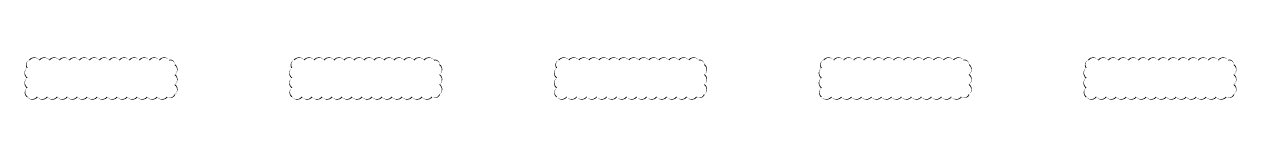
# Model space of a CAD drawing. Header units: millimetres. Extents: x 11948722 to 13111668, y -10771712 to -10232988.
# Drawn here: x 12326483 to 12530288, y -10312218 to -10305011 of the extents above; entities that cross this region are included whole.
import ezdxf

# ---------------------------------------------------------------- set-up
doc = ezdxf.new("R2010")
doc.units = ezdxf.units.MM
doc.header["$LTSCALE"] = 150
doc.header["$MEASUREMENT"] = 0
doc.layers.add('CON-C', color=2, linetype='CONTINUOUS')

msp = doc.modelspace()

# ---------------------------------------------------------------- linework, layer by layer
at = {"layer": 'CON-C'}
for points in [[(12326987.3, -10311714.3, 0, 168, 0.5), (12328667.1, -10311714.3, 0, 168, 0.5), (12330346.9, -10311714.3, 0, 168, 0.5), (12332026.7, -10311714.3, 0, 168, 0.5), (12333706.5, -10311714.3, 0, 168, 0.5), (12335386.2, -10311714.3, 0, 168, 0.5), (12337066, -10311714.3, 0, 168, 0.5), (12338745.8, -10311714.3, 0, 168, 0.5), (12340425.6, -10311714.3, 0, 168, 0.5), (12342105.4, -10311714.3, 0, 168, 0.5), (12343785.2, -10311714.3, 0, 168, 0.5), (12345465, -10311714.3, 0, 168, 0.5), (12347144.8, -10311714.3, 0, 168, 0.5), (12348824.6, -10311714.3, 0, 168, 0.5), (12350504.4, -10311714.3, 0, 168, 0.5), (12351784.2, -10311314.3, 0, 168, 0.5), (12351784.2, -10309634.5, 0, 168, 0.5), (12351784.2, -10307954.7, 0, 168, 0.5), (12351784.2, -10306275, 0, 168, 0.5), (12350864.3, -10305515.1, 0, 168, 0.5), (12349184.5, -10305515.1, 0, 168, 0.5), (12347504.8, -10305515.1, 0, 168, 0.5), (12345825, -10305515.1, 0, 168, 0.5), (12344145.2, -10305515.1, 0, 168, 0.5), (12342465.4, -10305515.1, 0, 168, 0.5), (12340785.6, -10305515.1, 0, 168, 0.5), (12339105.8, -10305515.1, 0, 168, 0.5), (12337426, -10305515.1, 0, 168, 0.5), (12335746.2, -10305515.1, 0, 168, 0.5), (12334066.4, -10305515.1, 0, 168, 0.5), (12332386.6, -10305515.1, 0, 168, 0.5), (12330706.8, -10305515.1, 0, 168, 0.5), (12329027, -10305515.1, 0, 168, 0.5), (12327347.2, -10305515.1, 0, 168, 0.5), (12326987.3, -10306834.9, 0, 168, 0.5), (12326987.3, -10308514.7, 0, 168, 0.5), (12326987.3, -10310194.5, 0, 168, 0.5)], [(12371487.3, -10311714.3, 0, 168, 0.5), (12373167.1, -10311714.3, 0, 168, 0.5), (12374846.9, -10311714.3, 0, 168, 0.5), (12376526.7, -10311714.3, 0, 168, 0.5), (12378206.5, -10311714.3, 0, 168, 0.5), (12379886.2, -10311714.3, 0, 168, 0.5), (12381566, -10311714.3, 0, 168, 0.5), (12383245.8, -10311714.3, 0, 168, 0.5), (12384925.6, -10311714.3, 0, 168, 0.5), (12386605.4, -10311714.3, 0, 168, 0.5), (12388285.2, -10311714.3, 0, 168, 0.5), (12389965, -10311714.3, 0, 168, 0.5), (12391644.8, -10311714.3, 0, 168, 0.5), (12393324.6, -10311714.3, 0, 168, 0.5), (12395004.4, -10311714.3, 0, 168, 0.5), (12396284.2, -10311314.3, 0, 168, 0.5), (12396284.2, -10309634.5, 0, 168, 0.5), (12396284.2, -10307954.7, 0, 168, 0.5), (12396284.2, -10306275, 0, 168, 0.5), (12395364.3, -10305515.1, 0, 168, 0.5), (12393684.5, -10305515.1, 0, 168, 0.5), (12392004.8, -10305515.1, 0, 168, 0.5), (12390325, -10305515.1, 0, 168, 0.5), (12388645.2, -10305515.1, 0, 168, 0.5), (12386965.4, -10305515.1, 0, 168, 0.5), (12385285.6, -10305515.1, 0, 168, 0.5), (12383605.8, -10305515.1, 0, 168, 0.5), (12381926, -10305515.1, 0, 168, 0.5), (12380246.2, -10305515.1, 0, 168, 0.5), (12378566.4, -10305515.1, 0, 168, 0.5), (12376886.6, -10305515.1, 0, 168, 0.5), (12375206.8, -10305515.1, 0, 168, 0.5), (12373527, -10305515.1, 0, 168, 0.5), (12371847.2, -10305515.1, 0, 168, 0.5), (12371487.3, -10306834.9, 0, 168, 0.5), (12371487.3, -10308514.7, 0, 168, 0.5), (12371487.3, -10310194.5, 0, 168, 0.5)], [(12415987.3, -10311714.3, 0, 168, 0.5), (12417667.1, -10311714.3, 0, 168, 0.5), (12419346.9, -10311714.3, 0, 168, 0.5), (12421026.7, -10311714.3, 0, 168, 0.5), (12422706.5, -10311714.3, 0, 168, 0.5), (12424386.2, -10311714.3, 0, 168, 0.5), (12426066, -10311714.3, 0, 168, 0.5), (12427745.8, -10311714.3, 0, 168, 0.5), (12429425.6, -10311714.3, 0, 168, 0.5), (12431105.4, -10311714.3, 0, 168, 0.5), (12432785.2, -10311714.3, 0, 168, 0.5), (12434465, -10311714.3, 0, 168, 0.5), (12436144.8, -10311714.3, 0, 168, 0.5), (12437824.6, -10311714.3, 0, 168, 0.5), (12439504.4, -10311714.3, 0, 168, 0.5), (12440784.2, -10311314.3, 0, 168, 0.5), (12440784.2, -10309634.5, 0, 168, 0.5), (12440784.2, -10307954.7, 0, 168, 0.5), (12440784.2, -10306275, 0, 168, 0.5), (12439864.3, -10305515.1, 0, 168, 0.5), (12438184.5, -10305515.1, 0, 168, 0.5), (12436504.8, -10305515.1, 0, 168, 0.5), (12434825, -10305515.1, 0, 168, 0.5), (12433145.2, -10305515.1, 0, 168, 0.5), (12431465.4, -10305515.1, 0, 168, 0.5), (12429785.6, -10305515.1, 0, 168, 0.5), (12428105.8, -10305515.1, 0, 168, 0.5), (12426426, -10305515.1, 0, 168, 0.5), (12424746.2, -10305515.1, 0, 168, 0.5), (12423066.4, -10305515.1, 0, 168, 0.5), (12421386.6, -10305515.1, 0, 168, 0.5), (12419706.8, -10305515.1, 0, 168, 0.5), (12418027, -10305515.1, 0, 168, 0.5), (12416347.2, -10305515.1, 0, 168, 0.5), (12415987.3, -10306834.9, 0, 168, 0.5), (12415987.3, -10308514.7, 0, 168, 0.5), (12415987.3, -10310194.5, 0, 168, 0.5)], [(12460487.3, -10311714.3, 0, 168, 0.5), (12462167.1, -10311714.3, 0, 168, 0.5), (12463846.9, -10311714.3, 0, 168, 0.5), (12465526.7, -10311714.3, 0, 168, 0.5), (12467206.5, -10311714.3, 0, 168, 0.5), (12468886.2, -10311714.3, 0, 168, 0.5), (12470566, -10311714.3, 0, 168, 0.5), (12472245.8, -10311714.3, 0, 168, 0.5), (12473925.6, -10311714.3, 0, 168, 0.5), (12475605.4, -10311714.3, 0, 168, 0.5), (12477285.2, -10311714.3, 0, 168, 0.5), (12478965, -10311714.3, 0, 168, 0.5), (12480644.8, -10311714.3, 0, 168, 0.5), (12482324.6, -10311714.3, 0, 168, 0.5), (12484004.4, -10311714.3, 0, 168, 0.5), (12485284.2, -10311314.3, 0, 168, 0.5), (12485284.2, -10309634.5, 0, 168, 0.5), (12485284.2, -10307954.7, 0, 168, 0.5), (12485284.2, -10306275, 0, 168, 0.5), (12484364.3, -10305515.1, 0, 168, 0.5), (12482684.5, -10305515.1, 0, 168, 0.5), (12481004.8, -10305515.1, 0, 168, 0.5), (12479325, -10305515.1, 0, 168, 0.5), (12477645.2, -10305515.1, 0, 168, 0.5), (12475965.4, -10305515.1, 0, 168, 0.5), (12474285.6, -10305515.1, 0, 168, 0.5), (12472605.8, -10305515.1, 0, 168, 0.5), (12470926, -10305515.1, 0, 168, 0.5), (12469246.2, -10305515.1, 0, 168, 0.5), (12467566.4, -10305515.1, 0, 168, 0.5), (12465886.6, -10305515.1, 0, 168, 0.5), (12464206.8, -10305515.1, 0, 168, 0.5), (12462527, -10305515.1, 0, 168, 0.5), (12460847.2, -10305515.1, 0, 168, 0.5), (12460487.3, -10306834.9, 0, 168, 0.5), (12460487.3, -10308514.7, 0, 168, 0.5), (12460487.3, -10310194.5, 0, 168, 0.5)], [(12504987.3, -10311714.3, 0, 168, 0.5), (12506667.1, -10311714.3, 0, 168, 0.5), (12508346.9, -10311714.3, 0, 168, 0.5), (12510026.7, -10311714.3, 0, 168, 0.5), (12511706.5, -10311714.3, 0, 168, 0.5), (12513386.2, -10311714.3, 0, 168, 0.5), (12515066, -10311714.3, 0, 168, 0.5), (12516745.8, -10311714.3, 0, 168, 0.5), (12518425.6, -10311714.3, 0, 168, 0.5), (12520105.4, -10311714.3, 0, 168, 0.5), (12521785.2, -10311714.3, 0, 168, 0.5), (12523465, -10311714.3, 0, 168, 0.5), (12525144.8, -10311714.3, 0, 168, 0.5), (12526824.6, -10311714.3, 0, 168, 0.5), (12528504.4, -10311714.3, 0, 168, 0.5), (12529784.2, -10311314.3, 0, 168, 0.5), (12529784.2, -10309634.5, 0, 168, 0.5), (12529784.2, -10307954.7, 0, 168, 0.5), (12529784.2, -10306275, 0, 168, 0.5), (12528864.3, -10305515.1, 0, 168, 0.5), (12527184.5, -10305515.1, 0, 168, 0.5), (12525504.8, -10305515.1, 0, 168, 0.5), (12523825, -10305515.1, 0, 168, 0.5), (12522145.2, -10305515.1, 0, 168, 0.5), (12520465.4, -10305515.1, 0, 168, 0.5), (12518785.6, -10305515.1, 0, 168, 0.5), (12517105.8, -10305515.1, 0, 168, 0.5), (12515426, -10305515.1, 0, 168, 0.5), (12513746.2, -10305515.1, 0, 168, 0.5), (12512066.4, -10305515.1, 0, 168, 0.5), (12510386.6, -10305515.1, 0, 168, 0.5), (12508706.8, -10305515.1, 0, 168, 0.5), (12507027, -10305515.1, 0, 168, 0.5), (12505347.2, -10305515.1, 0, 168, 0.5), (12504987.3, -10306834.9, 0, 168, 0.5), (12504987.3, -10308514.7, 0, 168, 0.5), (12504987.3, -10310194.5, 0, 168, 0.5)]]:
    msp.add_lwpolyline(points, format="xyseb", close=True, dxfattribs=at)

doc.saveas('drawing.dxf')
